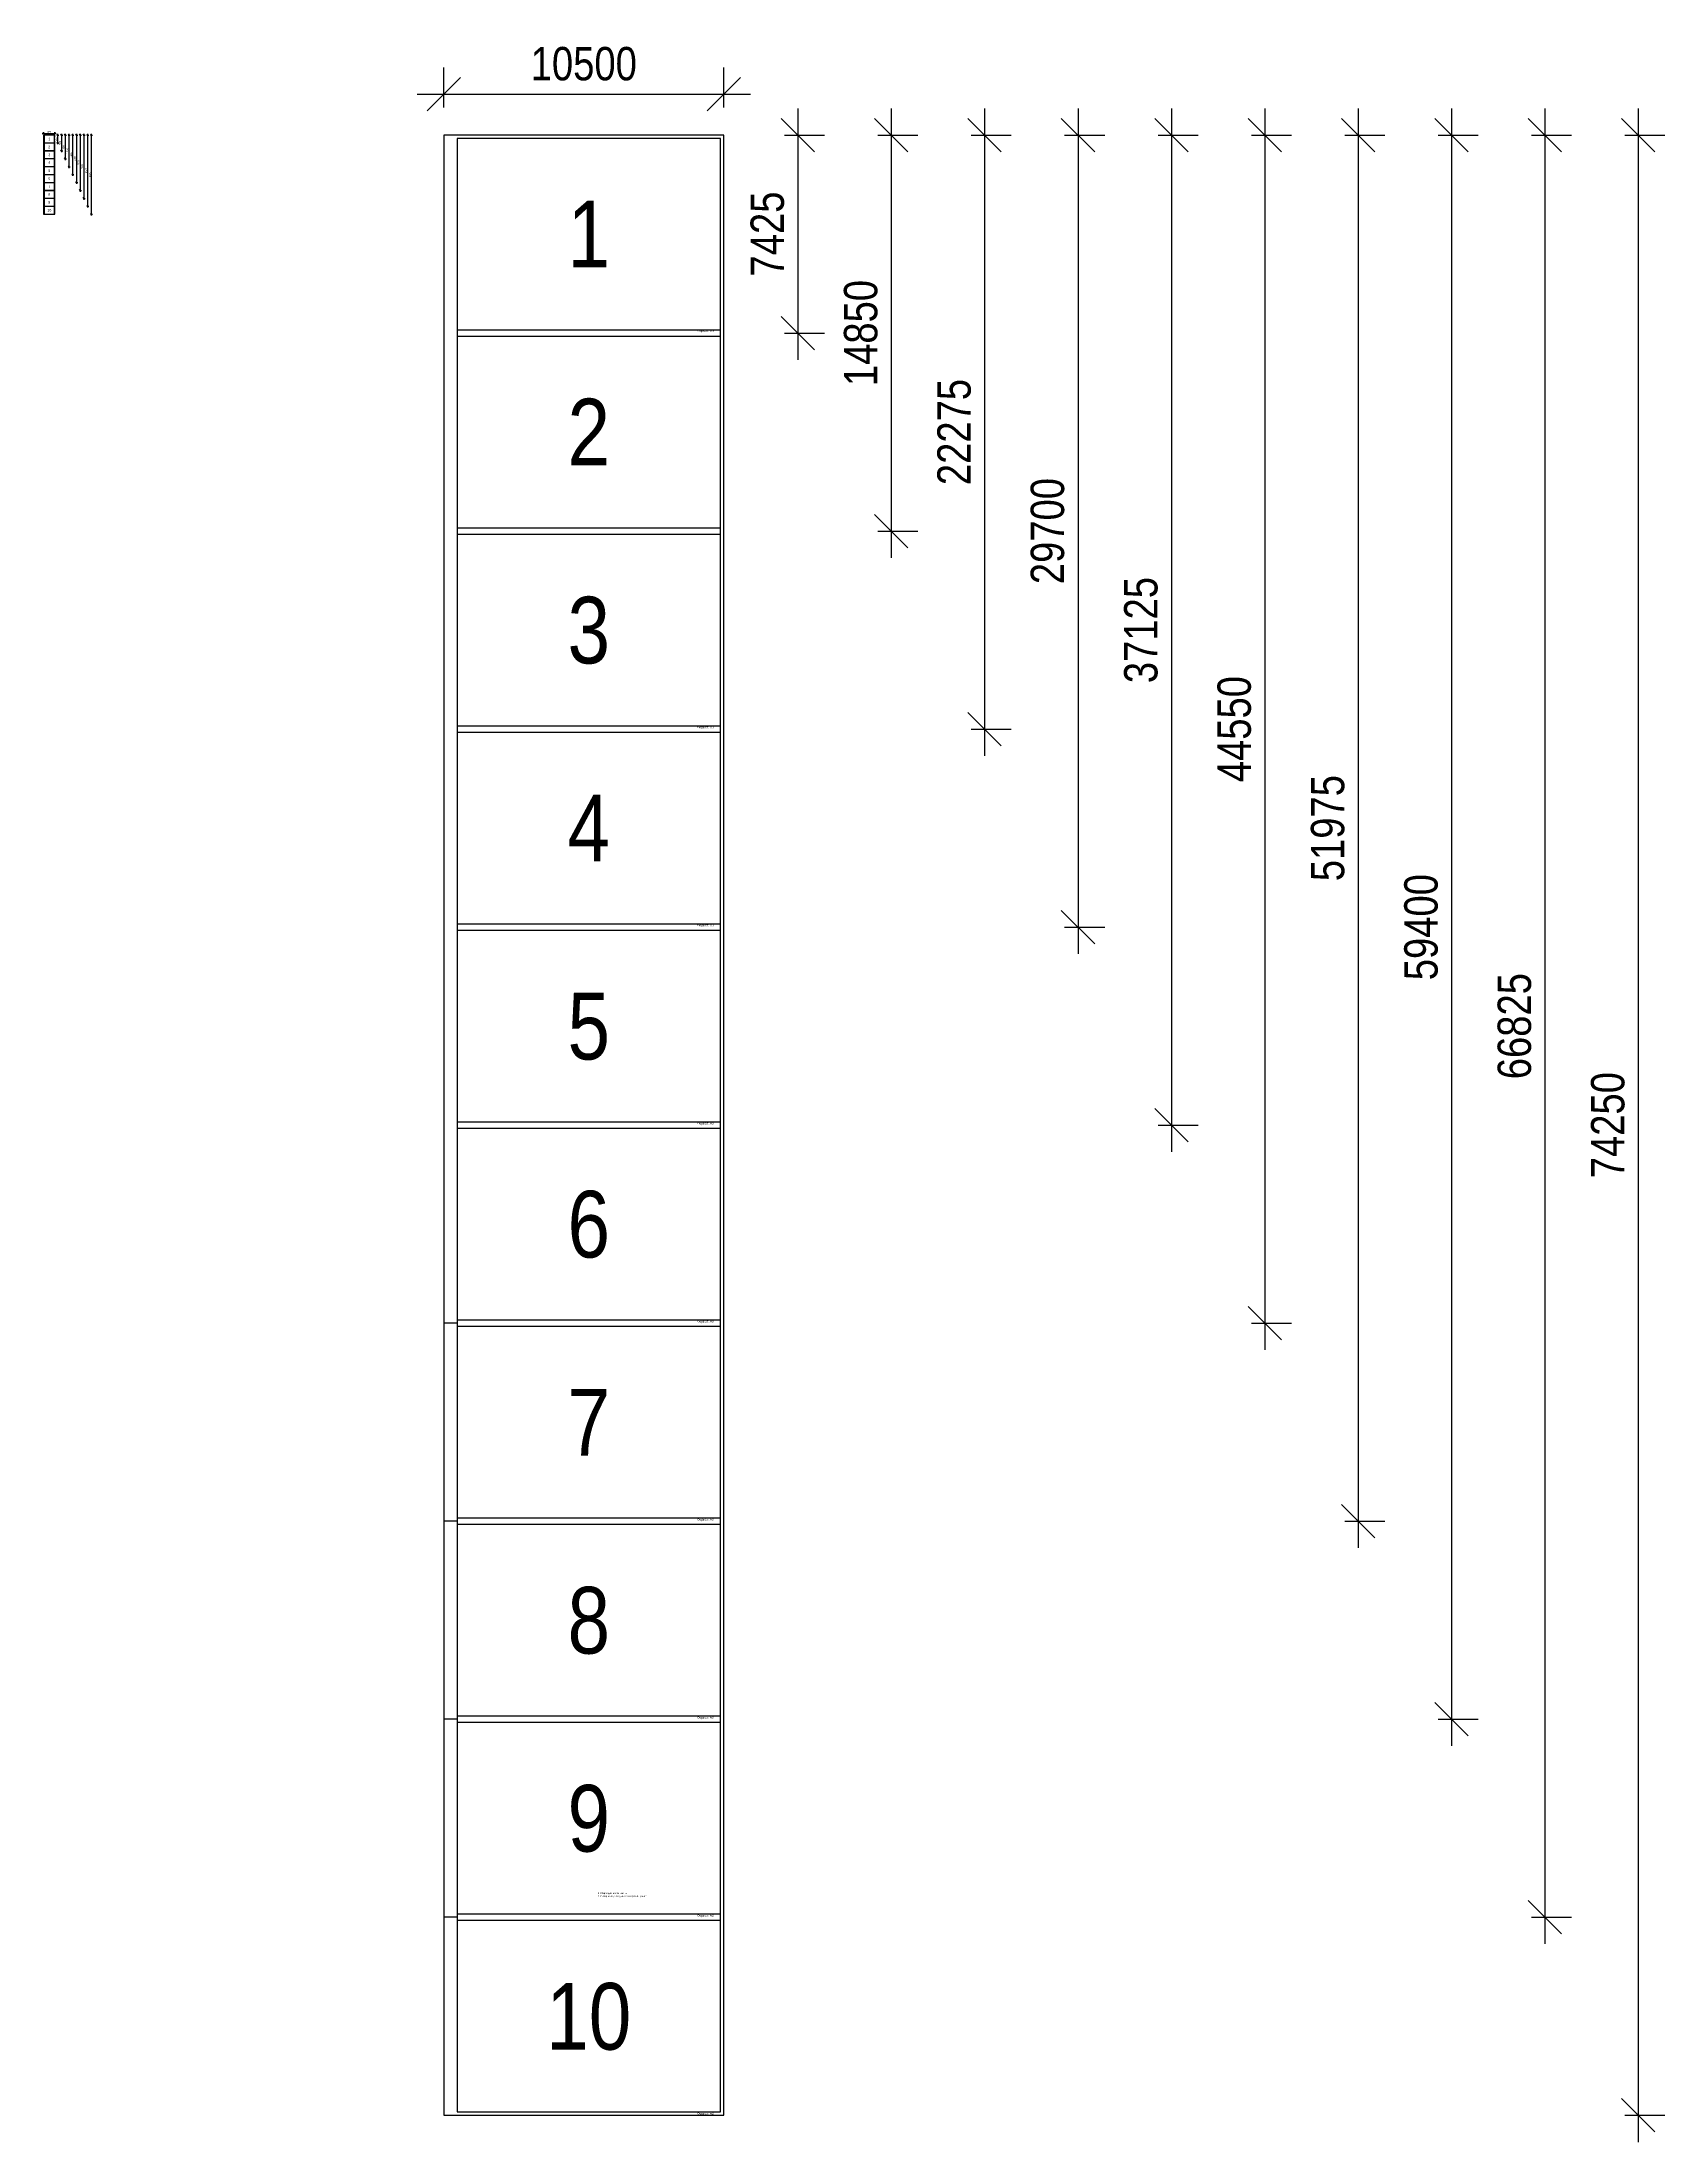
# Model space of a CAD drawing. Header units: millimetres. Extents: x -15055 to 45773, y -75250 to 3488.
import ezdxf
from ezdxf.enums import TextEntityAlignment as Align

# ---------------------------------------------------------------- set-up
doc = ezdxf.new("R2010")
doc.units = ezdxf.units.MM
doc.layers.get('Defpoints').update_dxf_attribs({"color": 251, "lineweight": 15})
for name, color, linetype in [('11', 7, 'Continuous'), ('12', 7, 'Continuous'), ('20', 7, 'Continuous'), ('8', 7, 'Continuous')]:
    doc.layers.add(name, color=color, linetype=linetype)
doc.layers.add('Размеры', color=40, linetype='Continuous', lineweight=13)
doc.styles.add('Arial Narrow', font='ARIALN.TTF', dxfattribs={"height": 0.2})
doc.styles.add('ГОСТ 2.304', font='ARIALN.TTF')
doc.dimstyles.new('СПДС', dxfattribs={"dimscale": 25, "dimtxt": 2.5, "dimasz": 2.5, "dimexe": 2, "dimexo": 0.625, "dimgap": 1, "dimtad": 1, "dimdec": 0, "dimtxsty": 'ГОСТ 2.304', "dimblk": 'OBLIQUE', "dimcen": 2.5, "dimdle": 2, "dimadec": 0, "dimazin": 2, "dimtfac": 0.75, "dimtdec": 0, "dimtix": 1, "dimtmove": 1, "dimatfit": 2, "dimfxl": 1, "dimfxlon": 1, "dimtfill": 1, "dimtolj": 1, "dimarcsym": 1})

# ---------------------------------------------------------------- blocks, each defined once
blk = doc.blocks.new('Unknown-465645809-1266')
at = {"layer": '11'}
for p, q in [((420, 1782), (0, 1782)), ((0, 1782), (0, -1188)), ((415, 1777), (20, 1777)), ((20, 1777), (20, -1183)), ((415, -1183), (415, 1777)), ((420, -1188), (420, 1782)), ((0, -1188), (420, -1188)), ((20, -1183), (415, -1183))]:
    blk.add_line(p, q, dxfattribs=at)
blk = doc.blocks.new('Рамки листов столбцом')
at = {"layer": '12'}
for p, q in [((10375, -7300), (10375, -125)), ((500, -7300), (10375, -7300)), ((10375, -7550), (500, -7550)), ((10375, -14725), (10375, -7550)), ((500, -14725), (10375, -14725)), ((10375, -14975), (500, -14975)), ((500, -22150), (10375, -22150)), ((10375, -22400), (500, -22400)), ((10375, -29575), (10375, -22400)), ((500, -29575), (10375, -29575)), ((10375, -29825), (500, -29825)), ((10375, -37000), (10375, -29825)), ((500, -37000), (10375, -37000)), ((10375, -37250), (500, -37250)), ((10375, -44425), (10375, -37250)), ((500, -44425), (10375, -44425)), ((10375, -44675), (500, -44675)), ((500, -51850), (10375, -51850)), ((10375, -52100), (500, -52100)), ((500, -59275), (10375, -59275)), ((10375, -59525), (500, -59525)), ((500, -66700), (10375, -66700)), ((10375, -66950), (500, -66950))]:
    blk.add_line(p, q, dxfattribs=at)
at = {"layer": 'Размеры', "lineweight": -3, "ltscale": 25}
for p, q in [((500, -44550), (0, -44550)), ((500, -51975), (0, -51975)), ((500, -59400), (0, -59400)), ((500, -66825), (0, -66825))]:
    blk.add_line(p, q, dxfattribs=at)
at = {"xscale": 24.99998352055623, "yscale": 24.99998352055623, "zscale": 24.99998352055623}
blk.add_blockref('Unknown-465645809-1266', (0, -44550), dxfattribs=at)
at = {"layer": '12', "style": 'Arial Narrow'}
for p in [(9512, -7390), (9500, -22251), (9500, -29675), (9500, -37100), (9500, -44525), (9500, -51950), (9500, -59375), (9500, -66800), (9500, -74225)]:
    blk.add_text('Формат: A3', height=83.5, dxfattribs=at).set_placement(p)
at = {"layer": '8', "style": 'Arial Narrow'}
for s, p in [('2. Размеры на узлах даны по наружным граням.', (5778, -66056)), ('1. Общие данные см. лист 2.', (5778, -65947))]:
    blk.add_text(s, height=59.65, dxfattribs=at).set_placement(p)
blk.add_wipeout([(-1305, -42432), (-1305, -42307), (-1381, -42307), (-1381, -42432)]).dxf.layer = '20'
blk = doc.blocks.new('_Oblique')
at = {"color": 0, "linetype": 'ByBlock', "lineweight": -2}
blk.add_line((-0.5, -0.5), (0.5, 0.5), dxfattribs=at)
blk = doc.blocks.new('*D10101')
at = {"layer": 'Defpoints', "color": 0, "lineweight": -3, "ltscale": 25, "transparency": 16777216}
for p in [(10500, 1529), (0, 0), (10500, 0)]:
    blk.add_point(p, dxfattribs=at)
at = {"layer": 'Размеры', "color": 0, "lineweight": -2, "ltscale": 25, "transparency": 16777216}
for p, q in [((0, 1029), (0, 2529)), ((10500, 1029), (10500, 2529)), ((-1000, 1529), (11500, 1529))]:
    blk.add_line(p, q, dxfattribs=at)
at = {"layer": 'Размеры', "color": 0, "lineweight": -2, "ltscale": 25, "transparency": 16777216, "xscale": 1250, "yscale": 1250, "zscale": 1250, "rotation": 180}
blk.add_blockref('_Oblique', (0, 1529), dxfattribs=at)
at = {"layer": 'Размеры', "color": 0, "lineweight": -2, "ltscale": 25, "transparency": 16777216, "xscale": 1250, "yscale": 1250, "zscale": 1250}
blk.add_blockref('_Oblique', (10500, 1529), dxfattribs=at)
at = {"layer": 'Размеры', "color": 0, "lineweight": -3, "ltscale": 25, "transparency": 16777216, "insert": (5250, 2667), "char_height": 1250, "attachment_point": 5, "style": 'ГОСТ 2.304', "bg_fill": 3, "box_fill_scale": 1.1, "bg_fill_color": 256, "bg_fill_true_color": 13158600, "bg_fill_transparency": 0}
blk.add_mtext('\\A1;10500', dxfattribs=at)
blk = doc.blocks.new('*D10102')
at = {"layer": 'Defpoints', "color": 0, "lineweight": -3, "ltscale": 25, "transparency": 16777216}
for p in [(10500, 0), (10375, -7425), (13273, -7425)]:
    blk.add_point(p, dxfattribs=at)
at = {"layer": 'Размеры', "color": 0, "lineweight": -2, "ltscale": 25, "transparency": 16777216}
for p, q in [((13273, 1000), (13273, -8425)), ((12773, 0), (14273, 0)), ((12773, -7425), (14273, -7425))]:
    blk.add_line(p, q, dxfattribs=at)
at = {"layer": 'Размеры', "color": 0, "lineweight": -2, "ltscale": 25, "transparency": 16777216, "xscale": 1250, "yscale": 1250, "zscale": 1250}
for p, rotation in [((13273, 0), 90), ((13273, -7425), 270)]:
    blk.add_blockref('_Oblique', p, dxfattribs=dict(at, rotation=rotation))
at = {"layer": 'Размеры', "color": 0, "lineweight": -3, "ltscale": 25, "transparency": 16777216, "insert": (12135, -3712), "char_height": 1250, "attachment_point": 5, "rotation": 90, "style": 'ГОСТ 2.304', "bg_fill": 3, "box_fill_scale": 1.1, "bg_fill_color": 256, "bg_fill_true_color": 13158600, "bg_fill_transparency": 0}
blk.add_mtext('\\A1;7425', dxfattribs=at)
blk = doc.blocks.new('*D10103')
at = {"layer": 'Defpoints', "color": 0, "lineweight": -3, "ltscale": 25, "transparency": 16777216}
for p in [(10500, 0), (10375, -14850), (16773, -14850)]:
    blk.add_point(p, dxfattribs=at)
at = {"layer": 'Размеры', "color": 0, "lineweight": -2, "ltscale": 25, "transparency": 16777216}
for p, q in [((16773, 1000), (16773, -15850)), ((16273, 0), (17773, 0)), ((16273, -14850), (17773, -14850))]:
    blk.add_line(p, q, dxfattribs=at)
at = {"layer": 'Размеры', "color": 0, "lineweight": -2, "ltscale": 25, "transparency": 16777216, "xscale": 1250, "yscale": 1250, "zscale": 1250}
for p, rotation in [((16773, 0), 90), ((16773, -14850), 270)]:
    blk.add_blockref('_Oblique', p, dxfattribs=dict(at, rotation=rotation))
at = {"layer": 'Размеры', "color": 0, "lineweight": -3, "ltscale": 25, "transparency": 16777216, "insert": (15635, -7425), "char_height": 1250, "attachment_point": 5, "rotation": 90, "style": 'ГОСТ 2.304', "bg_fill": 3, "box_fill_scale": 1.1, "bg_fill_color": 256, "bg_fill_true_color": 13158600, "bg_fill_transparency": 0}
blk.add_mtext('\\A1;14850', dxfattribs=at)
blk = doc.blocks.new('*D10104')
at = {"layer": 'Defpoints', "color": 0, "lineweight": -3, "ltscale": 25, "transparency": 16777216}
for p in [(10500, 0), (10375, -22275), (20273, -22275)]:
    blk.add_point(p, dxfattribs=at)
at = {"layer": 'Размеры', "color": 0, "lineweight": -2, "ltscale": 25, "transparency": 16777216}
for p, q in [((20273, 1000), (20273, -23275)), ((19773, 0), (21273, 0)), ((19773, -22275), (21273, -22275))]:
    blk.add_line(p, q, dxfattribs=at)
at = {"layer": 'Размеры', "color": 0, "lineweight": -2, "ltscale": 25, "transparency": 16777216, "xscale": 1250, "yscale": 1250, "zscale": 1250}
for p, rotation in [((20273, 0), 90), ((20273, -22275), 270)]:
    blk.add_blockref('_Oblique', p, dxfattribs=dict(at, rotation=rotation))
at = {"layer": 'Размеры', "color": 0, "lineweight": -3, "ltscale": 25, "transparency": 16777216, "insert": (19135, -11137), "char_height": 1250, "attachment_point": 5, "rotation": 90, "style": 'ГОСТ 2.304', "bg_fill": 3, "box_fill_scale": 1.1, "bg_fill_color": 256, "bg_fill_true_color": 13158600, "bg_fill_transparency": 0}
blk.add_mtext('\\A1;22275', dxfattribs=at)
blk = doc.blocks.new('*D10105')
at = {"layer": 'Defpoints', "color": 0, "lineweight": -3, "ltscale": 25, "transparency": 16777216}
for p in [(10500, 0), (10375, -29700), (23773, -29700)]:
    blk.add_point(p, dxfattribs=at)
at = {"layer": 'Размеры', "color": 0, "lineweight": -2, "ltscale": 25, "transparency": 16777216}
for p, q in [((23773, 1000), (23773, -30700)), ((23273, 0), (24773, 0)), ((23273, -29700), (24773, -29700))]:
    blk.add_line(p, q, dxfattribs=at)
at = {"layer": 'Размеры', "color": 0, "lineweight": -2, "ltscale": 25, "transparency": 16777216, "xscale": 1250, "yscale": 1250, "zscale": 1250}
for p, rotation in [((23773, 0), 90), ((23773, -29700), 270)]:
    blk.add_blockref('_Oblique', p, dxfattribs=dict(at, rotation=rotation))
at = {"layer": 'Размеры', "color": 0, "lineweight": -3, "ltscale": 25, "transparency": 16777216, "insert": (22635, -14850), "char_height": 1250, "attachment_point": 5, "rotation": 90, "style": 'ГОСТ 2.304', "bg_fill": 3, "box_fill_scale": 1.1, "bg_fill_color": 256, "bg_fill_true_color": 13158600, "bg_fill_transparency": 0}
blk.add_mtext('\\A1;29700', dxfattribs=at)
blk = doc.blocks.new('*D10106')
at = {"layer": 'Defpoints', "color": 0, "lineweight": -3, "ltscale": 25, "transparency": 16777216}
for p in [(10500, 0), (10375, -37125), (27273, -37125)]:
    blk.add_point(p, dxfattribs=at)
at = {"layer": 'Размеры', "color": 0, "lineweight": -2, "ltscale": 25, "transparency": 16777216}
for p, q in [((27273, 1000), (27273, -38125)), ((26773, 0), (28273, 0)), ((26773, -37125), (28273, -37125))]:
    blk.add_line(p, q, dxfattribs=at)
at = {"layer": 'Размеры', "color": 0, "lineweight": -2, "ltscale": 25, "transparency": 16777216, "xscale": 1250, "yscale": 1250, "zscale": 1250}
for p, rotation in [((27273, 0), 90), ((27273, -37125), 270)]:
    blk.add_blockref('_Oblique', p, dxfattribs=dict(at, rotation=rotation))
at = {"layer": 'Размеры', "color": 0, "lineweight": -3, "ltscale": 25, "transparency": 16777216, "insert": (26135, -18562), "char_height": 1250, "attachment_point": 5, "rotation": 90, "style": 'ГОСТ 2.304', "bg_fill": 3, "box_fill_scale": 1.1, "bg_fill_color": 256, "bg_fill_true_color": 13158600, "bg_fill_transparency": 0}
blk.add_mtext('\\A1;37125', dxfattribs=at)
blk = doc.blocks.new('*D10107')
at = {"layer": 'Defpoints', "color": 0, "lineweight": -3, "ltscale": 25, "transparency": 16777216}
for p in [(10500, 0), (10375, -44550), (30773, -44550)]:
    blk.add_point(p, dxfattribs=at)
at = {"layer": 'Размеры', "color": 0, "lineweight": -2, "ltscale": 25, "transparency": 16777216}
for p, q in [((30773, 1000), (30773, -45550)), ((30273, 0), (31773, 0)), ((30273, -44550), (31773, -44550))]:
    blk.add_line(p, q, dxfattribs=at)
at = {"layer": 'Размеры', "color": 0, "lineweight": -2, "ltscale": 25, "transparency": 16777216, "xscale": 1250, "yscale": 1250, "zscale": 1250}
for p, rotation in [((30773, 0), 90), ((30773, -44550), 270)]:
    blk.add_blockref('_Oblique', p, dxfattribs=dict(at, rotation=rotation))
at = {"layer": 'Размеры', "color": 0, "lineweight": -3, "ltscale": 25, "transparency": 16777216, "insert": (29635, -22275), "char_height": 1250, "attachment_point": 5, "rotation": 90, "style": 'ГОСТ 2.304', "bg_fill": 3, "box_fill_scale": 1.1, "bg_fill_color": 256, "bg_fill_true_color": 13158600, "bg_fill_transparency": 0}
blk.add_mtext('\\A1;44550', dxfattribs=at)
blk = doc.blocks.new('*D10108')
at = {"layer": 'Defpoints', "color": 0, "lineweight": -3, "ltscale": 25, "transparency": 16777216}
for p in [(10500, 0), (10375, -51975), (34273, -51975)]:
    blk.add_point(p, dxfattribs=at)
at = {"layer": 'Размеры', "color": 0, "lineweight": -2, "ltscale": 25, "transparency": 16777216}
for p, q in [((34273, 1000), (34273, -52975)), ((33773, 0), (35273, 0)), ((33773, -51975), (35273, -51975))]:
    blk.add_line(p, q, dxfattribs=at)
at = {"layer": 'Размеры', "color": 0, "lineweight": -2, "ltscale": 25, "transparency": 16777216, "xscale": 1250, "yscale": 1250, "zscale": 1250}
for p, rotation in [((34273, 0), 90), ((34273, -51975), 270)]:
    blk.add_blockref('_Oblique', p, dxfattribs=dict(at, rotation=rotation))
at = {"layer": 'Размеры', "color": 0, "lineweight": -3, "ltscale": 25, "transparency": 16777216, "insert": (33135, -25987), "char_height": 1250, "attachment_point": 5, "rotation": 90, "style": 'ГОСТ 2.304', "bg_fill": 3, "box_fill_scale": 1.1, "bg_fill_color": 256, "bg_fill_true_color": 13158600, "bg_fill_transparency": 0}
blk.add_mtext('\\A1;51975', dxfattribs=at)
blk = doc.blocks.new('*D10109')
at = {"layer": 'Defpoints', "color": 0, "lineweight": -3, "ltscale": 25, "transparency": 16777216}
for p in [(10500, 0), (10375, -59400), (37773, -59400)]:
    blk.add_point(p, dxfattribs=at)
at = {"layer": 'Размеры', "color": 0, "lineweight": -2, "ltscale": 25, "transparency": 16777216}
for p, q in [((37773, 1000), (37773, -60400)), ((37273, 0), (38773, 0)), ((37273, -59400), (38773, -59400))]:
    blk.add_line(p, q, dxfattribs=at)
at = {"layer": 'Размеры', "color": 0, "lineweight": -2, "ltscale": 25, "transparency": 16777216, "xscale": 1250, "yscale": 1250, "zscale": 1250}
for p, rotation in [((37773, 0), 90), ((37773, -59400), 270)]:
    blk.add_blockref('_Oblique', p, dxfattribs=dict(at, rotation=rotation))
at = {"layer": 'Размеры', "color": 0, "lineweight": -3, "ltscale": 25, "transparency": 16777216, "insert": (36635, -29700), "char_height": 1250, "attachment_point": 5, "rotation": 90, "style": 'ГОСТ 2.304', "bg_fill": 3, "box_fill_scale": 1.1, "bg_fill_color": 256, "bg_fill_true_color": 13158600, "bg_fill_transparency": 0}
blk.add_mtext('\\A1;59400', dxfattribs=at)
blk = doc.blocks.new('*D10110')
at = {"layer": 'Defpoints', "color": 0, "lineweight": -3, "ltscale": 25, "transparency": 16777216}
for p in [(10500, 0), (10375, -66825), (41273, -66825)]:
    blk.add_point(p, dxfattribs=at)
at = {"layer": 'Размеры', "color": 0, "lineweight": -2, "ltscale": 25, "transparency": 16777216}
for p, q in [((41273, 1000), (41273, -67825)), ((40773, 0), (42273, 0)), ((40773, -66825), (42273, -66825))]:
    blk.add_line(p, q, dxfattribs=at)
at = {"layer": 'Размеры', "color": 0, "lineweight": -2, "ltscale": 25, "transparency": 16777216, "xscale": 1250, "yscale": 1250, "zscale": 1250}
for p, rotation in [((41273, 0), 90), ((41273, -66825), 270)]:
    blk.add_blockref('_Oblique', p, dxfattribs=dict(at, rotation=rotation))
at = {"layer": 'Размеры', "color": 0, "lineweight": -3, "ltscale": 25, "transparency": 16777216, "insert": (40135, -33412), "char_height": 1250, "attachment_point": 5, "rotation": 90, "style": 'ГОСТ 2.304', "bg_fill": 3, "box_fill_scale": 1.1, "bg_fill_color": 256, "bg_fill_true_color": 13158600, "bg_fill_transparency": 0}
blk.add_mtext('\\A1;66825', dxfattribs=at)
blk = doc.blocks.new('*D10111')
at = {"layer": 'Defpoints', "color": 0, "lineweight": -3, "ltscale": 25, "transparency": 16777216}
for p in [(10500, 0), (10500, -74250), (44773, -74250)]:
    blk.add_point(p, dxfattribs=at)
at = {"layer": 'Размеры', "color": 0, "lineweight": -2, "ltscale": 25, "transparency": 16777216}
for p, q in [((44773, 1000), (44773, -75250)), ((44273, 0), (45773, 0)), ((44273, -74250), (45773, -74250))]:
    blk.add_line(p, q, dxfattribs=at)
at = {"layer": 'Размеры', "color": 0, "lineweight": -2, "ltscale": 25, "transparency": 16777216, "xscale": 1250, "yscale": 1250, "zscale": 1250}
for p, rotation in [((44773, 0), 90), ((44773, -74250), 270)]:
    blk.add_blockref('_Oblique', p, dxfattribs=dict(at, rotation=rotation))
at = {"layer": 'Размеры', "color": 0, "lineweight": -3, "ltscale": 25, "transparency": 16777216, "insert": (43635, -37125), "char_height": 1250, "attachment_point": 5, "rotation": 90, "style": 'ГОСТ 2.304', "bg_fill": 3, "box_fill_scale": 1.1, "bg_fill_color": 256, "bg_fill_true_color": 13158600, "bg_fill_transparency": 0}
blk.add_mtext('\\A1;74250', dxfattribs=at)
blk = doc.blocks.new('*D10122')
at = {"layer": 'Размеры', "color": 0, "lineweight": -2, "ltscale": 25, "transparency": 16777216}
for p, q in [((-15050, 61), (-14530, 61)), ((-15000, 36), (-15000, 111)), ((-14580, 36), (-14580, 111))]:
    blk.add_line(p, q, dxfattribs=at)
at = {"layer": 'Размеры', "color": 0, "lineweight": -2, "ltscale": 25, "transparency": 16777216, "xscale": 62.5, "yscale": 62.5, "zscale": 62.5, "rotation": 180}
blk.add_blockref('_Oblique', (-15000, 61), dxfattribs=at)
at = {"layer": 'Размеры', "color": 0, "lineweight": -2, "ltscale": 25, "transparency": 16777216, "xscale": 62.5, "yscale": 62.5, "zscale": 62.5}
blk.add_blockref('_Oblique', (-14580, 61), dxfattribs=at)
at = {"layer": 'Размеры', "color": 0, "lineweight": -3, "ltscale": 25, "transparency": 16777216, "insert": (-14790, 118), "char_height": 62.5, "attachment_point": 5, "style": 'ГОСТ 2.304', "bg_fill": 3, "box_fill_scale": 1.1, "bg_fill_color": 256, "bg_fill_true_color": 13158600, "bg_fill_transparency": 0}
blk.add_mtext('\\A1;420', dxfattribs=at)
at = {"layer": 'Defpoints', "color": 0, "lineweight": -3, "ltscale": 25, "transparency": 16777216}
for p in [(-15000, 0), (-14580, 61), (-14580, 0)]:
    blk.add_point(p, dxfattribs=at)
blk = doc.blocks.new('*D10112')
at = {"layer": 'Размеры', "color": 0, "lineweight": -2, "ltscale": 25, "transparency": 16777216}
for p, q in [((-14494, 0), (-14419, 0)), ((-14469, 50), (-14469, -347)), ((-14494, -297), (-14419, -297))]:
    blk.add_line(p, q, dxfattribs=at)
at = {"layer": 'Размеры', "color": 0, "lineweight": -2, "ltscale": 25, "transparency": 16777216, "xscale": 62.5, "yscale": 62.5, "zscale": 62.5}
for p, rotation in [((-14469, 0), 90), ((-14469, -297), 270)]:
    blk.add_blockref('_Oblique', p, dxfattribs=dict(at, rotation=rotation))
at = {"layer": 'Размеры', "color": 0, "lineweight": -3, "ltscale": 25, "transparency": 16777216, "insert": (-14526, -148), "char_height": 62.5, "attachment_point": 5, "rotation": 90, "style": 'ГОСТ 2.304', "bg_fill": 3, "box_fill_scale": 1.1, "bg_fill_color": 256, "bg_fill_true_color": 13158600, "bg_fill_transparency": 0}
blk.add_mtext('\\A1;297', dxfattribs=at)
at = {"layer": 'Defpoints', "color": 0, "lineweight": -3, "ltscale": 25, "transparency": 16777216}
for p in [(-14580, 0), (-14585, -297), (-14469, -297)]:
    blk.add_point(p, dxfattribs=at)
blk = doc.blocks.new('*D10113')
at = {"layer": 'Размеры', "color": 0, "lineweight": -2, "ltscale": 25, "transparency": 16777216}
for p, q in [((-14354, 0), (-14279, 0)), ((-14329, 50), (-14329, -644)), ((-14354, -594), (-14279, -594))]:
    blk.add_line(p, q, dxfattribs=at)
at = {"layer": 'Размеры', "color": 0, "lineweight": -2, "ltscale": 25, "transparency": 16777216, "xscale": 62.5, "yscale": 62.5, "zscale": 62.5}
for p, rotation in [((-14329, 0), 90), ((-14329, -594), 270)]:
    blk.add_blockref('_Oblique', p, dxfattribs=dict(at, rotation=rotation))
at = {"layer": 'Размеры', "color": 0, "lineweight": -3, "ltscale": 25, "transparency": 16777216, "insert": (-14386, -297), "char_height": 62.5, "attachment_point": 5, "rotation": 90, "style": 'ГОСТ 2.304', "bg_fill": 3, "box_fill_scale": 1.1, "bg_fill_color": 256, "bg_fill_true_color": 13158600, "bg_fill_transparency": 0}
blk.add_mtext('\\A1;594', dxfattribs=at)
at = {"layer": 'Defpoints', "color": 0, "lineweight": -3, "ltscale": 25, "transparency": 16777216}
for p in [(-14580, 0), (-14585, -594), (-14329, -594)]:
    blk.add_point(p, dxfattribs=at)
blk = doc.blocks.new('*D10114')
at = {"layer": 'Размеры', "color": 0, "lineweight": -2, "ltscale": 25, "transparency": 16777216}
for p, q in [((-14214, 0), (-14139, 0)), ((-14189, 50), (-14189, -941)), ((-14214, -891), (-14139, -891))]:
    blk.add_line(p, q, dxfattribs=at)
at = {"layer": 'Размеры', "color": 0, "lineweight": -2, "ltscale": 25, "transparency": 16777216, "xscale": 62.5, "yscale": 62.5, "zscale": 62.5}
for p, rotation in [((-14189, 0), 90), ((-14189, -891), 270)]:
    blk.add_blockref('_Oblique', p, dxfattribs=dict(at, rotation=rotation))
at = {"layer": 'Размеры', "color": 0, "lineweight": -3, "ltscale": 25, "transparency": 16777216, "insert": (-14246, -445), "char_height": 62.5, "attachment_point": 5, "rotation": 90, "style": 'ГОСТ 2.304', "bg_fill": 3, "box_fill_scale": 1.1, "bg_fill_color": 256, "bg_fill_true_color": 13158600, "bg_fill_transparency": 0}
blk.add_mtext('\\A1;891', dxfattribs=at)
at = {"layer": 'Defpoints', "color": 0, "lineweight": -3, "ltscale": 25, "transparency": 16777216}
for p in [(-14580, 0), (-14585, -891), (-14189, -891)]:
    blk.add_point(p, dxfattribs=at)
blk = doc.blocks.new('*D10115')
at = {"layer": 'Defpoints', "color": 0, "lineweight": -3, "ltscale": 25, "transparency": 16777216}
for p in [(-14580, 0), (-14585, -1188), (-14049, -1188)]:
    blk.add_point(p, dxfattribs=at)
at = {"layer": 'Размеры', "color": 0, "lineweight": -2, "ltscale": 25, "transparency": 16777216}
for p, q in [((-14074, 0), (-13999, 0)), ((-14049, 50), (-14049, -1238)), ((-14074, -1188), (-13999, -1188))]:
    blk.add_line(p, q, dxfattribs=at)
at = {"layer": 'Размеры', "color": 0, "lineweight": -2, "ltscale": 25, "transparency": 16777216, "xscale": 62.5, "yscale": 62.5, "zscale": 62.5}
for p, rotation in [((-14049, 0), 90), ((-14049, -1188), 270)]:
    blk.add_blockref('_Oblique', p, dxfattribs=dict(at, rotation=rotation))
at = {"layer": 'Размеры', "color": 0, "lineweight": -3, "ltscale": 25, "transparency": 16777216, "insert": (-14106, -594), "char_height": 62.5, "attachment_point": 5, "rotation": 90, "style": 'ГОСТ 2.304', "bg_fill": 3, "box_fill_scale": 1.1, "bg_fill_color": 256, "bg_fill_true_color": 13158600, "bg_fill_transparency": 0}
blk.add_mtext('\\A1;1188', dxfattribs=at)
blk = doc.blocks.new('*D10116')
at = {"layer": 'Defpoints', "color": 0, "lineweight": -3, "ltscale": 25, "transparency": 16777216}
for p in [(-14580, 0), (-14585, -1485), (-13909, -1485)]:
    blk.add_point(p, dxfattribs=at)
at = {"layer": 'Размеры', "color": 0, "lineweight": -2, "ltscale": 25, "transparency": 16777216}
for p, q in [((-13934, 0), (-13859, 0)), ((-13909, 50), (-13909, -1535)), ((-13934, -1485), (-13859, -1485))]:
    blk.add_line(p, q, dxfattribs=at)
at = {"layer": 'Размеры', "color": 0, "lineweight": -2, "ltscale": 25, "transparency": 16777216, "xscale": 62.5, "yscale": 62.5, "zscale": 62.5}
for p, rotation in [((-13909, 0), 90), ((-13909, -1485), 270)]:
    blk.add_blockref('_Oblique', p, dxfattribs=dict(at, rotation=rotation))
at = {"layer": 'Размеры', "color": 0, "lineweight": -3, "ltscale": 25, "transparency": 16777216, "insert": (-13966, -742), "char_height": 62.5, "attachment_point": 5, "rotation": 90, "style": 'ГОСТ 2.304', "bg_fill": 3, "box_fill_scale": 1.1, "bg_fill_color": 256, "bg_fill_true_color": 13158600, "bg_fill_transparency": 0}
blk.add_mtext('\\A1;1485', dxfattribs=at)
blk = doc.blocks.new('*D10117')
at = {"layer": 'Defpoints', "color": 0, "lineweight": -3, "ltscale": 25, "transparency": 16777216}
for p in [(-14580, 0), (-14585, -1782), (-13769, -1782)]:
    blk.add_point(p, dxfattribs=at)
at = {"layer": 'Размеры', "color": 0, "lineweight": -2, "ltscale": 25, "transparency": 16777216}
for p, q in [((-13794, 0), (-13719, 0)), ((-13769, 50), (-13769, -1832)), ((-13794, -1782), (-13719, -1782))]:
    blk.add_line(p, q, dxfattribs=at)
at = {"layer": 'Размеры', "color": 0, "lineweight": -2, "ltscale": 25, "transparency": 16777216, "xscale": 62.5, "yscale": 62.5, "zscale": 62.5}
for p, rotation in [((-13769, 0), 90), ((-13769, -1782), 270)]:
    blk.add_blockref('_Oblique', p, dxfattribs=dict(at, rotation=rotation))
at = {"layer": 'Размеры', "color": 0, "lineweight": -3, "ltscale": 25, "transparency": 16777216, "insert": (-13826, -891), "char_height": 62.5, "attachment_point": 5, "rotation": 90, "style": 'ГОСТ 2.304', "bg_fill": 3, "box_fill_scale": 1.1, "bg_fill_color": 256, "bg_fill_true_color": 13158600, "bg_fill_transparency": 0}
blk.add_mtext('\\A1;1782', dxfattribs=at)
blk = doc.blocks.new('*D10118')
at = {"layer": 'Defpoints', "color": 0, "lineweight": -3, "ltscale": 25, "transparency": 16777216}
for p in [(-14580, 0), (-14585, -2079), (-13629, -2079)]:
    blk.add_point(p, dxfattribs=at)
at = {"layer": 'Размеры', "color": 0, "lineweight": -2, "ltscale": 25, "transparency": 16777216}
for p, q in [((-13654, 0), (-13579, 0)), ((-13629, 50), (-13629, -2129)), ((-13654, -2079), (-13579, -2079))]:
    blk.add_line(p, q, dxfattribs=at)
at = {"layer": 'Размеры', "color": 0, "lineweight": -2, "ltscale": 25, "transparency": 16777216, "xscale": 62.5, "yscale": 62.5, "zscale": 62.5}
for p, rotation in [((-13629, 0), 90), ((-13629, -2079), 270)]:
    blk.add_blockref('_Oblique', p, dxfattribs=dict(at, rotation=rotation))
at = {"layer": 'Размеры', "color": 0, "lineweight": -3, "ltscale": 25, "transparency": 16777216, "insert": (-13686, -1040), "char_height": 62.5, "attachment_point": 5, "rotation": 90, "style": 'ГОСТ 2.304', "bg_fill": 3, "box_fill_scale": 1.1, "bg_fill_color": 256, "bg_fill_true_color": 13158600, "bg_fill_transparency": 0}
blk.add_mtext('\\A1;2079', dxfattribs=at)
blk = doc.blocks.new('*D10119')
at = {"layer": 'Defpoints', "color": 0, "lineweight": -3, "ltscale": 25, "transparency": 16777216}
for p in [(-14580, 0), (-14585, -2376), (-13489, -2376)]:
    blk.add_point(p, dxfattribs=at)
at = {"layer": 'Размеры', "color": 0, "lineweight": -2, "ltscale": 25, "transparency": 16777216}
for p, q in [((-13514, 0), (-13439, 0)), ((-13489, 50), (-13489, -2426)), ((-13514, -2376), (-13439, -2376))]:
    blk.add_line(p, q, dxfattribs=at)
at = {"layer": 'Размеры', "color": 0, "lineweight": -2, "ltscale": 25, "transparency": 16777216, "xscale": 62.5, "yscale": 62.5, "zscale": 62.5}
for p, rotation in [((-13489, 0), 90), ((-13489, -2376), 270)]:
    blk.add_blockref('_Oblique', p, dxfattribs=dict(at, rotation=rotation))
at = {"layer": 'Размеры', "color": 0, "lineweight": -3, "ltscale": 25, "transparency": 16777216, "insert": (-13546, -1188), "char_height": 62.5, "attachment_point": 5, "rotation": 90, "style": 'ГОСТ 2.304', "bg_fill": 3, "box_fill_scale": 1.1, "bg_fill_color": 256, "bg_fill_true_color": 13158600, "bg_fill_transparency": 0}
blk.add_mtext('\\A1;2376', dxfattribs=at)
blk = doc.blocks.new('*D10120')
at = {"layer": 'Defpoints', "color": 0, "lineweight": -3, "ltscale": 25, "transparency": 16777216}
for p in [(-14580, 0), (-14585, -2673), (-13349, -2673)]:
    blk.add_point(p, dxfattribs=at)
at = {"layer": 'Размеры', "color": 0, "lineweight": -2, "ltscale": 25, "transparency": 16777216}
for p, q in [((-13374, 0), (-13299, 0)), ((-13349, 50), (-13349, -2723)), ((-13374, -2673), (-13299, -2673))]:
    blk.add_line(p, q, dxfattribs=at)
at = {"layer": 'Размеры', "color": 0, "lineweight": -2, "ltscale": 25, "transparency": 16777216, "xscale": 62.5, "yscale": 62.5, "zscale": 62.5}
for p, rotation in [((-13349, 0), 90), ((-13349, -2673), 270)]:
    blk.add_blockref('_Oblique', p, dxfattribs=dict(at, rotation=rotation))
at = {"layer": 'Размеры', "color": 0, "lineweight": -3, "ltscale": 25, "transparency": 16777216, "insert": (-13406, -1337), "char_height": 62.5, "attachment_point": 5, "rotation": 90, "style": 'ГОСТ 2.304', "bg_fill": 3, "box_fill_scale": 1.1, "bg_fill_color": 256, "bg_fill_true_color": 13158600, "bg_fill_transparency": 0}
blk.add_mtext('\\A1;2673', dxfattribs=at)
blk = doc.blocks.new('*D10121')
at = {"layer": 'Defpoints', "color": 0, "lineweight": -3, "ltscale": 25, "transparency": 16777216}
for p in [(-14580, 0), (-14580, -2970), (-13209, -2970)]:
    blk.add_point(p, dxfattribs=at)
at = {"layer": 'Размеры', "color": 0, "lineweight": -2, "ltscale": 25, "transparency": 16777216}
for p, q in [((-13234, 0), (-13159, 0)), ((-13209, 50), (-13209, -3020)), ((-13234, -2970), (-13159, -2970))]:
    blk.add_line(p, q, dxfattribs=at)
at = {"layer": 'Размеры', "color": 0, "lineweight": -2, "ltscale": 25, "transparency": 16777216, "xscale": 62.5, "yscale": 62.5, "zscale": 62.5}
for p, rotation in [((-13209, 0), 90), ((-13209, -2970), 270)]:
    blk.add_blockref('_Oblique', p, dxfattribs=dict(at, rotation=rotation))
at = {"layer": 'Размеры', "color": 0, "lineweight": -3, "ltscale": 25, "transparency": 16777216, "insert": (-13266, -1485), "char_height": 62.5, "attachment_point": 5, "rotation": 90, "style": 'ГОСТ 2.304', "bg_fill": 3, "box_fill_scale": 1.1, "bg_fill_color": 256, "bg_fill_true_color": 13158600, "bg_fill_transparency": 0}
blk.add_mtext('\\A1;2970', dxfattribs=at)

msp = doc.modelspace()

# ---------------------------------------------------------------- block references
at = {"layer": 'Размеры', "lineweight": -3, "xscale": 0.04000002636712741, "yscale": 0.04000002636712741, "zscale": 0.04000002636712741}
msp.add_blockref('Рамки листов столбцом', (-15000, 0), dxfattribs=at)
at = {"layer": 'Размеры', "lineweight": -3}
msp.add_blockref('Рамки листов столбцом', (0, 0), dxfattribs=at)

# ---------------------------------------------------------------- next in the draw order: texts
at = {"layer": 'Размеры', "linetype": 'Continuous', "lineweight": -3, "ltscale": 500, "style": 'ГОСТ 2.304'}
for s, p in [('1', (5437.5, -3712.5)), ('2', (5437.5, -11137.5)), ('3', (5437.5, -18562.5)), ('4', (5437.5, -25987.5)), ('5', (5437.5, -33412.5)), ('6', (5437.5, -40837.5)), ('7', (5437.5, -48262.5)), ('8', (5437.5, -55687.5)), ('9', (5437.5, -63112.5)), ('10', (5437.5, -70537.5))]:
    msp.add_text(s, height=2500, dxfattribs=at).set_placement(p, align=Align.MIDDLE_CENTER)

# ---------------------------------------------------------------- next in the draw order: dimensions: what is measured, and where the dimension line sits
at = {"layer": 'Размеры', "lineweight": -3, "ltscale": 25}
for base, p1, p2, override, picture, middle in [((10500, 1529.2), (0, 0), (10500, 0), {"dimscale": 500}, '*D10101', (5250, 2667.4)), ((-14580, 61.2), (-15000, 0), (-14580, 0), {"dimscale": 25}, '*D10122', (-14790, 118.1))]:
    dim = msp.add_linear_dim(base=base, p1=p1, p2=p2, dimstyle='СПДС', override=override, dxfattribs=at)
    dim.commit()
    dim.dimension.update_dxf_attribs({"geometry": picture, "text_midpoint": middle})

# ---------------------------------------------------------------- next in the draw order: dimensions: what is measured, and where the dimension line sits
for base, p1, p2, override, picture, middle in [((13272.8, -7425), (10500, 0), (10375, -7425), {"dimscale": 500}, '*D10102', (12134.6, -3712.5)), ((-14469.1, -297), (-14580, 0), (-14585, -297), {"dimscale": 25}, '*D10112', (-14526, -148.5))]:
    dim = msp.add_linear_dim(base=base, p1=p1, p2=p2, angle=90, dimstyle='СПДС', override=override, dxfattribs=at)
    dim.commit()
    dim.dimension.update_dxf_attribs({"geometry": picture, "text_midpoint": middle})

# ---------------------------------------------------------------- next in the draw order: dimensions: what is measured, and where the dimension line sits
for base, p1, p2, override, picture, middle in [((16772.8, -14850), (10500, 0), (10375, -14850), {"dimscale": 500}, '*D10103', (15634.6, -7425)), ((-14329.1, -594), (-14580, 0), (-14585, -594), {"dimscale": 25}, '*D10113', (-14386, -297))]:
    dim = msp.add_linear_dim(base=base, p1=p1, p2=p2, angle=90, dimstyle='СПДС', override=override, dxfattribs=at)
    dim.commit()
    dim.dimension.update_dxf_attribs({"geometry": picture, "text_midpoint": middle})

# ---------------------------------------------------------------- next in the draw order: dimensions: what is measured, and where the dimension line sits
for base, p1, p2, override, picture, middle in [((20272.8, -22275), (10500, 0), (10375, -22275), {"dimscale": 500}, '*D10104', (19134.6, -11137.5)), ((-14189.1, -891), (-14580, 0), (-14585, -891), {"dimscale": 25}, '*D10114', (-14246, -445.5))]:
    dim = msp.add_linear_dim(base=base, p1=p1, p2=p2, angle=90, dimstyle='СПДС', override=override, dxfattribs=at)
    dim.commit()
    dim.dimension.update_dxf_attribs({"geometry": picture, "text_midpoint": middle})

# ---------------------------------------------------------------- next in the draw order: dimensions: what is measured, and where the dimension line sits
for base, p1, p2, override, picture, middle in [((23772.8, -29700), (10500, 0), (10375, -29700), {"dimscale": 500}, '*D10105', (22634.6, -14850)), ((-14049.1, -1188), (-14580, 0), (-14585, -1188), {"dimscale": 25}, '*D10115', (-14106, -594))]:
    dim = msp.add_linear_dim(base=base, p1=p1, p2=p2, angle=90, dimstyle='СПДС', override=override, dxfattribs=at)
    dim.commit()
    dim.dimension.update_dxf_attribs({"geometry": picture, "text_midpoint": middle})

# ---------------------------------------------------------------- next in the draw order: dimensions: what is measured, and where the dimension line sits
for base, p1, p2, override, picture, middle in [((27272.8, -37125), (10500, 0), (10375, -37125), {"dimscale": 500}, '*D10106', (26134.6, -18562.5)), ((-13909.1, -1485), (-14580, 0), (-14585, -1485), {"dimscale": 25}, '*D10116', (-13966, -742.5))]:
    dim = msp.add_linear_dim(base=base, p1=p1, p2=p2, angle=90, dimstyle='СПДС', override=override, dxfattribs=at)
    dim.commit()
    dim.dimension.update_dxf_attribs({"geometry": picture, "text_midpoint": middle})

# ---------------------------------------------------------------- next in the draw order: dimensions: what is measured, and where the dimension line sits
for base, p1, p2, override, picture, middle in [((30772.8, -44550), (10500, 0), (10375, -44550), {"dimscale": 500}, '*D10107', (29634.6, -22275)), ((-13769.1, -1782), (-14580, 0), (-14585, -1782), {"dimscale": 25}, '*D10117', (-13826, -891))]:
    dim = msp.add_linear_dim(base=base, p1=p1, p2=p2, angle=90, dimstyle='СПДС', override=override, dxfattribs=at)
    dim.commit()
    dim.dimension.update_dxf_attribs({"geometry": picture, "text_midpoint": middle})

# ---------------------------------------------------------------- next in the draw order: dimensions: what is measured, and where the dimension line sits
for base, p1, p2, override, picture, middle in [((34272.8, -51975), (10500, 0), (10375, -51975), {"dimscale": 500}, '*D10108', (33134.6, -25987.5)), ((-13629.1, -2079), (-14580, 0), (-14585, -2079), {"dimscale": 25}, '*D10118', (-13686, -1039.5))]:
    dim = msp.add_linear_dim(base=base, p1=p1, p2=p2, angle=90, dimstyle='СПДС', override=override, dxfattribs=at)
    dim.commit()
    dim.dimension.update_dxf_attribs({"geometry": picture, "text_midpoint": middle})

# ---------------------------------------------------------------- next in the draw order: dimensions: what is measured, and where the dimension line sits
for base, p1, p2, override, picture, middle in [((37772.8, -59400), (10500, 0), (10375, -59400), {"dimscale": 500}, '*D10109', (36634.6, -29700)), ((-13489.1, -2376), (-14580, 0), (-14585, -2376), {"dimscale": 25}, '*D10119', (-13546, -1188))]:
    dim = msp.add_linear_dim(base=base, p1=p1, p2=p2, angle=90, dimstyle='СПДС', override=override, dxfattribs=at)
    dim.commit()
    dim.dimension.update_dxf_attribs({"geometry": picture, "text_midpoint": middle})

# ---------------------------------------------------------------- next in the draw order: dimensions: what is measured, and where the dimension line sits
for base, p1, p2, override, picture, middle in [((41272.8, -66825), (10500, 0), (10375, -66825), {"dimscale": 500}, '*D10110', (40134.6, -33412.5)), ((-13349.1, -2673), (-14580, 0), (-14585, -2673), {"dimscale": 25}, '*D10120', (-13406, -1336.5))]:
    dim = msp.add_linear_dim(base=base, p1=p1, p2=p2, angle=90, dimstyle='СПДС', override=override, dxfattribs=at)
    dim.commit()
    dim.dimension.update_dxf_attribs({"geometry": picture, "text_midpoint": middle})

# ---------------------------------------------------------------- next in the draw order: dimensions: what is measured, and where the dimension line sits
for base, p1, p2, override, picture, middle in [((44772.8, -74250), (10500, 0), (10500, -74250), {"dimscale": 500}, '*D10111', (43634.6, -37125)), ((-13209.1, -2970), (-14580, 0), (-14580, -2970), {"dimscale": 25}, '*D10121', (-13266, -1485))]:
    dim = msp.add_linear_dim(base=base, p1=p1, p2=p2, angle=90, dimstyle='СПДС', override=override, dxfattribs=at)
    dim.commit()
    dim.dimension.update_dxf_attribs({"geometry": picture, "text_midpoint": middle})

# ---------------------------------------------------------------- next in the draw order: texts
at = {"layer": 'Размеры', "linetype": 'Continuous', "lineweight": -3, "ltscale": 500, "style": 'ГОСТ 2.304'}
for s, p in [('3', (-14782.5, -742.5)), ('2', (-14782.5, -445.5)), ('1', (-14782.5, -148.5)), ('4', (-14782.5, -1039.5)), ('5', (-14782.5, -1336.5)), ('8', (-14782.5, -2227.5)), ('6', (-14782.5, -1633.5)), ('7', (-14782.5, -1930.5)), ('10', (-14782.5, -2821.5)), ('9', (-14782.5, -2524.5))]:
    msp.add_text(s, height=100, dxfattribs=at).set_placement(p, align=Align.MIDDLE_CENTER)

doc.saveas('drawing.dxf')
